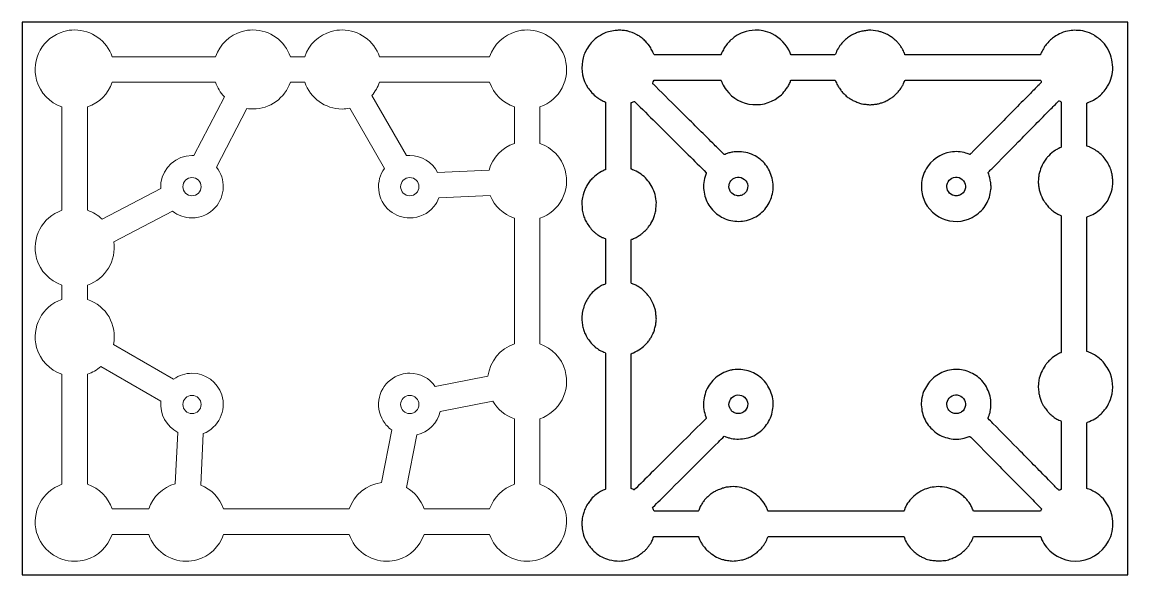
# Model space of a CAD drawing. Header units: inches. Extents: x 0 to 330, y -165 to 0.
import ezdxf

# ---------------------------------------------------------------- set-up
doc = ezdxf.new("R2010")
doc.units = ezdxf.units.IN
doc.header["$MEASUREMENT"] = 0
doc.layers.add('Layer 1', color=7, linetype='Continuous')

# ---------------------------------------------------------------- blocks, each defined once
blk = doc.blocks.new('block 2')
at = {"layer": 'Layer 1', "color": 7, "lineweight": 15, "true_color": 0xffffff}
blk.add_open_spline([(116.15, -116.86), (114.64, -116.86), (113.42, -115.64), (113.42, -114.13), (113.42, -112.63), (114.64, -111.41), (116.15, -111.41), (117.65, -111.41), (118.87, -112.63), (118.87, -114.13), (118.87, -115.64), (117.65, -116.86), (116.15, -116.86)], degree=3, knots=[0, 0, 0, 0, 1, 1, 1, 2, 2, 2, 3, 3, 3, 4, 4, 4, 4], dxfattribs=at)
blk = doc.blocks.new('block 3')
at = {"layer": 'Layer 1', "color": 7, "lineweight": 15, "true_color": 0xffffff}
blk.add_open_spline([(60.57, -145.33), (59.46, -142.06), (56.96, -139.44), (53.75, -138.17), (53.75, -138.17), (54.52, -122.83), (54.52, -122.83), (59.08, -121.06), (61.54, -116.01), (60.03, -111.29), (58.79, -107.41), (55.22, -104.81), (51.15, -104.81), (50.19, -104.81), (49.23, -104.96), (48.31, -105.25), (47.36, -105.55), (46.47, -106), (45.67, -106.59), (45.67, -106.59), (27.72, -96.23), (27.72, -96.23), (28.89, -90.39), (25.58, -84.67), (19.95, -82.76), (19.95, -82.76), (19.95, -78.5), (19.95, -78.5), (25.33, -76.67), (28.67, -71.17), (27.81, -65.55), (27.81, -65.55), (45.35, -56.43), (45.35, -56.43), (46.99, -57.74), (49.03, -58.46), (51.14, -58.46), (53.79, -58.46), (56.32, -57.33), (58.09, -55.36), (61.15, -51.95), (61.27, -46.87), (58.45, -43.33), (58.45, -43.33), (67.56, -25.8), (67.56, -25.8), (68.16, -25.89), (68.76, -25.93), (69.36, -25.93), (74.4, -25.93), (78.9, -22.67), (80.52, -17.93), (80.52, -17.93), (84.78, -17.93), (84.78, -17.93), (86.39, -22.67), (90.9, -25.94), (95.94, -25.94), (96.71, -25.94), (97.48, -25.86), (98.24, -25.71), (98.24, -25.71), (108.6, -43.66), (108.6, -43.66), (107.26, -45.5), (106.64, -47.75), (106.87, -50.04), (107.11, -52.52), (108.3, -54.76), (110.23, -56.34), (111.89, -57.71), (113.99, -58.46), (116.14, -58.46), (118.95, -58.46), (121.57, -57.22), (123.35, -55.05), (123.99, -54.28), (124.48, -53.43), (124.84, -52.5), (124.84, -52.5), (140.18, -51.74), (140.18, -51.74), (141.45, -54.95), (144.07, -57.44), (147.35, -58.55), (147.35, -58.55), (147.35, -96.06), (147.35, -96.06), (143.13, -97.5), (140.05, -101.25), (139.45, -105.67), (139.45, -105.67), (123.77, -108.76), (123.77, -108.76), (122.02, -106.27), (119.21, -104.81), (116.14, -104.81), (114.41, -104.81), (112.72, -105.29), (111.24, -106.2), (106.87, -108.91), (105.51, -114.67), (108.22, -119.04), (108.88, -120.1), (109.75, -121.03), (110.77, -121.75), (110.77, -121.75), (107.68, -137.44), (107.68, -137.44), (103.26, -138.03), (99.51, -141.11), (98.08, -145.33), (98.08, -145.33), (60.57, -145.33), (60.57, -145.33)], degree=3, knots=[0, 0, 0, 0, 1, 1, 1, 2, 2, 2, 3, 3, 3, 4, 4, 4, 5, 5, 5, 6, 6, 6, 7, 7, 7, 8, 8, 8, 9, 9, 9, 10, 10, 10, 11, 11, 11, 12, 12, 12, 13, 13, 13, 14, 14, 14, 15, 15, 15, 16, 16, 16, 17, 17, 17, 18, 18, 18, 19, 19, 19, 20, 20, 20, 21, 21, 21, 22, 22, 22, 23, 23, 23, 24, 24, 24, 25, 25, 25, 26, 26, 26, 27, 27, 27, 28, 28, 28, 29, 29, 29, 30, 30, 30, 31, 31, 31, 32, 32, 32, 33, 33, 33, 34, 34, 34, 35, 35, 35, 36, 36, 36, 37, 37, 37, 38, 38, 38, 38], dxfattribs=at)
blk = doc.blocks.new('block 4')
at = {"layer": 'Layer 1', "color": 7, "lineweight": 15, "true_color": 0xffffff}
blk.add_open_spline([(51.15, -51.86), (49.64, -51.86), (48.42, -50.64), (48.42, -49.13), (48.42, -47.63), (49.64, -46.41), (51.15, -46.41), (52.65, -46.41), (53.87, -47.63), (53.87, -49.13), (53.87, -50.64), (52.65, -51.86), (51.15, -51.86)], degree=3, knots=[0, 0, 0, 0, 1, 1, 1, 2, 2, 2, 3, 3, 3, 4, 4, 4, 4], dxfattribs=at)
blk = doc.blocks.new('block 5')
at = {"layer": 'Layer 1', "color": 7, "lineweight": 15, "true_color": 0xffffff}
blk.add_open_spline([(151.14, -160.94), (146.1, -160.94), (141.59, -157.67), (139.98, -152.93), (139.98, -152.93), (120.42, -152.93), (120.42, -152.93), (119.17, -156.62), (116.24, -159.42), (112.47, -160.49), (111.41, -160.78), (110.33, -160.94), (109.24, -160.94), (104.2, -160.94), (99.69, -157.67), (98.08, -152.93), (98.08, -152.93), (60.57, -152.93), (60.57, -152.93), (59.32, -156.62), (56.39, -159.42), (52.62, -160.49), (51.56, -160.78), (50.48, -160.94), (49.39, -160.94), (44.35, -160.94), (39.84, -157.67), (38.23, -152.93), (38.23, -152.93), (27.32, -152.93), (27.32, -152.93), (26.07, -156.62), (23.14, -159.42), (19.37, -160.49), (18.31, -160.78), (17.23, -160.94), (16.14, -160.94), (10.89, -160.94), (6.23, -157.41), (4.79, -152.35), (3.08, -146.29), (6.45, -139.96), (12.35, -137.96), (12.35, -137.96), (12.35, -105.1), (12.35, -105.1), (8.66, -103.86), (5.86, -100.92), (4.79, -97.15), (3.08, -91.09), (6.45, -84.76), (12.35, -82.76), (12.35, -82.76), (12.35, -78.5), (12.35, -78.5), (8.66, -77.26), (5.86, -74.32), (4.79, -70.55), (3.08, -64.49), (6.45, -58.16), (12.35, -56.16), (12.35, -56.16), (12.35, -25.3), (12.35, -25.3), (8.66, -24.06), (5.86, -21.12), (4.79, -17.35), (3.02, -11.09), (6.67, -4.55), (12.93, -2.78), (13.98, -2.48), (15.07, -2.33), (16.15, -2.33), (21.2, -2.33), (25.7, -5.59), (27.32, -10.33), (27.32, -10.33), (58.18, -10.33), (58.18, -10.33), (59.42, -6.65), (62.36, -3.85), (66.13, -2.78), (67.18, -2.48), (68.27, -2.33), (69.35, -2.33), (74.4, -2.33), (78.9, -5.59), (80.52, -10.33), (80.52, -10.33), (84.78, -10.33), (84.78, -10.33), (86.02, -6.65), (88.96, -3.85), (92.73, -2.78), (93.78, -2.48), (94.87, -2.33), (95.95, -2.33), (101, -2.33), (105.5, -5.59), (107.12, -10.33), (107.12, -10.33), (139.98, -10.33), (139.98, -10.33), (141.22, -6.65), (144.16, -3.85), (147.93, -2.78), (148.98, -2.48), (150.07, -2.33), (151.15, -2.33), (156.4, -2.33), (161.07, -5.86), (162.5, -10.91), (164.22, -16.98), (160.85, -23.3), (154.95, -25.3), (154.95, -25.3), (154.95, -36.21), (154.95, -36.21), (158.63, -37.46), (161.43, -40.39), (162.5, -44.16), (164.22, -50.23), (160.85, -56.55), (154.95, -58.55), (154.95, -58.55), (154.95, -96.06), (154.95, -96.06), (158.63, -97.31), (161.43, -100.24), (162.5, -104.01), (164.22, -110.08), (160.85, -116.4), (154.95, -118.4), (154.95, -118.4), (154.95, -137.96), (154.95, -137.96), (158.63, -139.21), (161.43, -142.14), (162.5, -145.91), (164.27, -152.17), (160.62, -158.71), (154.37, -160.49), (153.31, -160.78), (152.23, -160.94), (151.14, -160.94)], degree=3, knots=[0, 0, 0, 0, 1, 1, 1, 2, 2, 2, 3, 3, 3, 4, 4, 4, 5, 5, 5, 6, 6, 6, 7, 7, 7, 8, 8, 8, 9, 9, 9, 10, 10, 10, 11, 11, 11, 12, 12, 12, 13, 13, 13, 14, 14, 14, 15, 15, 15, 16, 16, 16, 17, 17, 17, 18, 18, 18, 19, 19, 19, 20, 20, 20, 21, 21, 21, 22, 22, 22, 23, 23, 23, 24, 24, 24, 25, 25, 25, 26, 26, 26, 27, 27, 27, 28, 28, 28, 29, 29, 29, 30, 30, 30, 31, 31, 31, 32, 32, 32, 33, 33, 33, 34, 34, 34, 35, 35, 35, 36, 36, 36, 37, 37, 37, 38, 38, 38, 39, 39, 39, 40, 40, 40, 41, 41, 41, 42, 42, 42, 43, 43, 43, 44, 44, 44, 45, 45, 45, 46, 46, 46, 47, 47, 47, 48, 48, 48, 48], dxfattribs=at)
blk = doc.blocks.new('block 6')
at = {"layer": 'Layer 1', "color": 7, "lineweight": 15, "true_color": 0xffffff}
blk.add_open_spline([(116.15, -51.86), (114.64, -51.86), (113.42, -50.64), (113.42, -49.13), (113.42, -47.63), (114.64, -46.41), (116.15, -46.41), (117.65, -46.41), (118.87, -47.63), (118.87, -49.13), (118.87, -50.64), (117.65, -51.86), (116.15, -51.86)], degree=3, knots=[0, 0, 0, 0, 1, 1, 1, 2, 2, 2, 3, 3, 3, 4, 4, 4, 4], dxfattribs=at)
blk = doc.blocks.new('block 7')
at = {"layer": 'Layer 1', "color": 7, "lineweight": 15, "true_color": 0xffffff}
blk.add_open_spline([(51.15, -116.86), (49.64, -116.86), (48.42, -115.64), (48.42, -114.13), (48.42, -112.63), (49.64, -111.41), (51.15, -111.41), (52.65, -111.41), (53.87, -112.63), (53.87, -114.13), (53.87, -115.64), (52.65, -116.86), (51.15, -116.86)], degree=3, knots=[0, 0, 0, 0, 1, 1, 1, 2, 2, 2, 3, 3, 3, 4, 4, 4, 4], dxfattribs=at)
blk = doc.blocks.new('block 8')
at = {"layer": 'Layer 1', "color": 7, "lineweight": 15, "true_color": 0xffffff}
blk.add_open_spline([(120.42, -145.33), (119.5, -142.63), (117.61, -140.33), (115.14, -138.91), (115.14, -138.91), (118.23, -123.22), (118.23, -123.22), (121.71, -122.43), (124.44, -119.7), (125.24, -116.21), (125.24, -116.21), (140.92, -113.12), (140.92, -113.12), (142.35, -115.6), (144.64, -117.48), (147.35, -118.4), (147.35, -118.4), (147.35, -137.96), (147.35, -137.96), (143.86, -139.14), (141.16, -141.84), (139.98, -145.33), (139.98, -145.33), (120.42, -145.33), (120.42, -145.33)], degree=3, knots=[0, 0, 0, 0, 1, 1, 1, 2, 2, 2, 3, 3, 3, 4, 4, 4, 5, 5, 5, 6, 6, 6, 7, 7, 7, 8, 8, 8, 8], dxfattribs=at)
blk = doc.blocks.new('block 9')
at = {"layer": 'Layer 1', "color": 7, "lineweight": 15, "true_color": 0xffffff}
blk.add_open_spline([(27.32, -145.33), (26.14, -141.84), (23.44, -139.14), (19.95, -137.96), (19.95, -137.96), (19.95, -105.1), (19.95, -105.1), (21.41, -104.61), (22.76, -103.82), (23.92, -102.81), (23.92, -102.81), (41.87, -113.17), (41.87, -113.17), (41.47, -117.01), (43.48, -120.7), (46.93, -122.45), (46.93, -122.45), (46.16, -137.79), (46.16, -137.79), (42.44, -138.85), (39.47, -141.67), (38.23, -145.33), (38.23, -145.33), (27.32, -145.33), (27.32, -145.33)], degree=3, knots=[0, 0, 0, 0, 1, 1, 1, 2, 2, 2, 3, 3, 3, 4, 4, 4, 5, 5, 5, 6, 6, 6, 7, 7, 7, 8, 8, 8, 8], dxfattribs=at)
blk = doc.blocks.new('block 10')
at = {"layer": 'Layer 1', "color": 7, "lineweight": 15, "true_color": 0xffffff}
blk.add_open_spline([(24.31, -58.81), (23.06, -57.62), (21.58, -56.72), (19.95, -56.16), (19.95, -56.16), (19.95, -25.3), (19.95, -25.3), (23.44, -24.12), (26.14, -21.42), (27.32, -17.93), (27.32, -17.93), (58.18, -17.93), (58.18, -17.93), (58.73, -19.56), (59.63, -21.05), (60.82, -22.29), (60.82, -22.29), (51.7, -39.82), (51.7, -39.82), (51.51, -39.81), (51.33, -39.81), (51.14, -39.81), (46.43, -39.81), (42.45, -43.34), (41.89, -48.02), (41.82, -48.57), (41.81, -49.13), (41.84, -49.69), (41.84, -49.69), (24.31, -58.81), (24.31, -58.81)], degree=3, knots=[0, 0, 0, 0, 1, 1, 1, 2, 2, 2, 3, 3, 3, 4, 4, 4, 5, 5, 5, 6, 6, 6, 7, 7, 7, 8, 8, 8, 9, 9, 9, 10, 10, 10, 10], dxfattribs=at)
blk = doc.blocks.new('block 11')
at = {"layer": 'Layer 1', "color": 7, "lineweight": 15, "true_color": 0xffffff}
blk.add_open_spline([(124.46, -44.91), (122.88, -41.79), (119.68, -39.81), (116.15, -39.81), (115.83, -39.81), (115.5, -39.82), (115.18, -39.86), (115.18, -39.86), (104.82, -21.91), (104.82, -21.91), (105.84, -20.75), (106.62, -19.39), (107.12, -17.93), (107.12, -17.93), (139.98, -17.93), (139.98, -17.93), (141.16, -21.42), (143.86, -24.12), (147.35, -25.3), (147.35, -25.3), (147.35, -36.21), (147.35, -36.21), (143.68, -37.46), (140.86, -40.42), (139.8, -44.15), (139.8, -44.15), (124.46, -44.91), (124.46, -44.91)], degree=3, knots=[0, 0, 0, 0, 1, 1, 1, 2, 2, 2, 3, 3, 3, 4, 4, 4, 5, 5, 5, 6, 6, 6, 7, 7, 7, 8, 8, 8, 9, 9, 9, 9], dxfattribs=at)
blk = doc.blocks.new('block 12')
at = {"layer": 'Layer 1', "color": 7, "lineweight": 25, "true_color": 0xffffff}
blk.add_open_spline([(278.63, -51.8), (279.05, -51.86), (279.35, -51.86), (279.76, -51.8), (280.16, -51.74), (280.47, -51.56), (280.81, -51.35), (281.49, -50.93), (281.79, -50.22), (281.97, -49.48), (282.14, -48.75), (281.82, -47.94), (281.4, -47.36), (280.96, -46.75), (280.26, -46.39), (279.53, -46.32), (277.99, -46.18), (276.75, -47.14), (276.46, -48.65), (276.34, -49.29), (276.5, -50.07), (276.88, -50.61), (277.33, -51.25), (277.89, -51.57), (278.63, -51.8)], degree=3, knots=[0, 0, 0, 0, 1, 1, 1, 2, 2, 2, 3, 3, 3, 4, 4, 4, 5, 5, 5, 6, 6, 6, 7, 7, 7, 8, 8, 8, 8], dxfattribs=at)
blk = doc.blocks.new('block 13')
at = {"layer": 'Layer 1', "color": 7, "lineweight": 25, "true_color": 0xffffff}
blk.add_open_spline([(278.63, -116.81), (279.03, -116.85), (279.37, -116.85), (279.76, -116.81), (280.12, -116.78), (280.5, -116.54), (280.81, -116.37), (281.49, -115.98), (281.81, -115.15), (281.98, -114.44), (282.14, -113.75), (281.82, -112.91), (281.41, -112.37), (280.96, -111.79), (280.25, -111.37), (279.52, -111.3), (278.81, -111.24), (278.14, -111.41), (277.55, -111.83), (276.92, -112.28), (276.6, -112.94), (276.45, -113.68), (276.33, -114.3), (276.5, -115.05), (276.86, -115.57), (277.06, -115.84), (277.28, -116.2), (277.58, -116.36), (277.93, -116.54), (278.26, -116.68), (278.63, -116.81)], degree=3, knots=[0, 0, 0, 0, 1, 1, 1, 2, 2, 2, 3, 3, 3, 4, 4, 4, 5, 5, 5, 6, 6, 6, 7, 7, 7, 8, 8, 8, 9, 9, 9, 10, 10, 10, 10], dxfattribs=at)
blk = doc.blocks.new('block 14')
at = {"layer": 'Layer 1', "color": 7, "lineweight": 25, "true_color": 0xffffff}
blk.add_open_spline([(213.61, -116.81), (214.02, -116.85), (214.37, -116.85), (214.78, -116.81), (215.13, -116.78), (215.53, -116.52), (215.83, -116.36), (216.46, -116.02), (216.83, -115.16), (216.96, -114.51), (217.23, -113.05), (216.1, -111.45), (214.6, -111.31), (213.86, -111.24), (213.19, -111.37), (212.58, -111.82), (211.95, -112.28), (211.65, -112.86), (211.47, -113.6), (211.31, -114.21), (211.47, -115.06), (211.86, -115.57), (212.05, -115.83), (212.3, -116.19), (212.59, -116.35), (212.93, -116.54), (213.24, -116.68), (213.61, -116.81)], degree=3, knots=[0, 0, 0, 0, 1, 1, 1, 2, 2, 2, 3, 3, 3, 4, 4, 4, 5, 5, 5, 6, 6, 6, 7, 7, 7, 8, 8, 8, 9, 9, 9, 9], dxfattribs=at)
blk = doc.blocks.new('block 15')
at = {"layer": 'Layer 1', "color": 8, "lineweight": 25, "true_color": 0x808080}
blk.add_open_spline([(178.84, -160.87), (177.76, -160.87), (176.71, -160.71), (175.66, -160.46), (174.91, -160.28), (174.21, -159.97), (173.5, -159.64), (172.8, -159.32), (172.12, -158.8), (171.54, -158.31), (170.97, -157.84), (170.43, -157.32), (170, -156.73), (169.69, -156.31), (169.36, -155.89), (169.08, -155.44), (168.67, -154.76), (168.21, -153.94), (168.02, -153.16), (167.86, -152.53), (167.68, -151.9), (167.62, -151.26), (167.58, -150.79), (167.53, -150.33), (167.49, -149.86), (167.46, -149.5), (167.53, -149.1), (167.56, -148.74), (167.6, -148.27), (167.66, -147.81), (167.78, -147.36), (167.91, -146.91), (168.03, -146.46), (168.16, -146.01), (168.24, -145.74), (168.35, -145.49), (168.48, -145.24), (168.71, -144.8), (168.89, -144.33), (169.17, -143.92), (169.42, -143.56), (169.68, -143.21), (169.93, -142.85), (170.33, -142.28), (170.88, -141.76), (171.41, -141.3), (171.83, -140.92), (172.34, -140.64), (172.78, -140.29), (173.2, -139.97), (173.71, -139.8), (174.19, -139.59), (174.27, -139.56), (174.58, -139.5), (174.58, -139.4), (174.58, -137.33), (174.58, -135.26), (174.58, -133.2), (174.58, -128.93), (174.58, -124.67), (174.58, -120.41), (174.58, -115.96), (174.58, -111.51), (174.58, -107.06), (174.58, -104.43), (174.58, -101.81), (174.58, -99.18), (174.58, -99.05), (174.58, -98.91), (174.58, -98.77), (174.58, -98.69), (173.6, -98.32), (173.5, -98.27), (172.99, -98.03), (172.55, -97.82), (172.12, -97.44), (171.91, -97.29), (171.68, -97.21), (171.49, -97.02), (171.28, -96.8), (171.11, -96.61), (170.88, -96.43), (170.43, -96.07), (170.12, -95.54), (169.76, -95.1), (169.38, -94.63), (169.04, -94.21), (168.8, -93.65), (168.61, -93.22), (168.33, -92.83), (168.2, -92.38), (168.14, -92.17), (168.08, -91.96), (168.02, -91.75), (167.88, -91.25), (167.69, -90.77), (167.65, -90.25), (167.6, -89.74), (167.55, -89.23), (167.51, -88.72), (167.39, -87.46), (167.74, -86.2), (168.08, -84.99), (168.4, -83.83), (169.03, -82.8), (169.72, -81.83), (170.45, -80.81), (171.38, -79.92), (172.43, -79.24), (172.72, -79.04), (172.98, -78.79), (173.32, -78.65), (173.48, -78.57), (173.65, -78.51), (173.82, -78.44), (173.92, -78.39), (174.58, -78.2), (174.58, -78.09), (174.58, -77.62), (174.58, -77.15), (174.58, -76.69), (174.58, -74.58), (174.58, -72.47), (174.58, -70.36), (174.58, -68.59), (174.58, -66.83), (174.58, -65.06), (174.58, -64.94), (174.58, -64.83), (174.58, -64.71), (174.58, -64.62), (173.69, -64.3), (173.6, -64.26), (173.12, -64.04), (172.65, -63.86), (172.25, -63.5), (172.01, -63.29), (171.71, -63.17), (171.49, -62.94), (171.3, -62.75), (171.12, -62.58), (170.9, -62.41), (170.46, -62.05), (170.15, -61.55), (169.8, -61.11), (169.44, -60.66), (169.08, -60.25), (168.84, -59.72), (168.65, -59.29), (168.39, -58.89), (168.24, -58.45), (168.16, -58.22), (168.1, -57.98), (168.03, -57.75), (167.88, -57.22), (167.69, -56.71), (167.64, -56.16), (167.52, -54.88), (167.4, -53.64), (167.68, -52.35), (167.91, -51.31), (168.22, -50.33), (168.68, -49.36), (168.89, -48.94), (169.16, -48.57), (169.42, -48.18), (169.68, -47.8), (169.93, -47.35), (170.26, -47.03), (170.61, -46.71), (170.96, -46.38), (171.3, -46.06), (171.92, -45.47), (172.62, -45.01), (173.37, -44.61), (173.71, -44.44), (174.05, -44.27), (174.39, -44.1), (174.46, -44.07), (174.58, -44.07), (174.58, -43.99), (174.58, -42.9), (174.58, -41.81), (174.58, -40.72), (174.58, -36.37), (174.58, -32.01), (174.58, -27.66), (174.58, -26.43), (174.58, -25.21), (174.58, -23.98), (174.58, -23.95), (174.58, -23.91), (174.58, -23.88), (174.58, -23.8), (173.98, -23.59), (173.89, -23.55), (173.41, -23.34), (172.94, -23.12), (172.51, -22.84), (172.32, -22.72), (172.14, -22.58), (171.98, -22.43), (171.84, -22.33), (171.68, -22.27), (171.55, -22.15), (171.05, -21.68), (170.58, -21.22), (170.16, -20.68), (169.91, -20.36), (169.68, -20.02), (169.41, -19.72), (169.13, -19.4), (168.97, -19.05), (168.76, -18.68), (167.43, -16.31), (167.18, -13.24), (167.91, -10.65), (168.05, -10.13), (168.16, -9.6), (168.41, -9.12), (168.74, -8.5), (169.04, -7.88), (169.45, -7.31), (170.14, -6.34), (170.89, -5.37), (171.88, -4.7), (172.65, -4.18), (173.42, -3.74), (174.24, -3.32), (174.78, -3.04), (175.32, -2.92), (175.9, -2.79), (176.59, -2.62), (177.28, -2.51), (177.99, -2.47), (178.49, -2.45), (178.99, -2.4), (179.48, -2.46), (179.98, -2.53), (180.52, -2.53), (181.01, -2.65), (182.02, -2.91), (182.98, -3.31), (183.91, -3.78), (184.37, -4), (184.78, -4.26), (185.17, -4.59), (185.55, -4.91), (185.98, -5.19), (186.34, -5.54), (186.51, -5.71), (186.65, -5.9), (186.8, -6.08), (186.98, -6.3), (187.19, -6.48), (187.37, -6.69), (187.72, -7.09), (187.98, -7.56), (188.23, -8.03), (188.45, -8.46), (188.67, -8.89), (188.9, -9.33), (188.97, -9.46), (188.98, -9.73), (189.15, -9.73), (189.55, -9.73), (189.94, -9.73), (190.34, -9.73), (192.16, -9.73), (193.97, -9.73), (195.79, -9.73), (199.85, -9.73), (203.91, -9.73), (207.97, -9.73), (208.31, -9.73), (208.65, -9.73), (208.99, -9.73), (209.05, -9.73), (209.05, -9.63), (209.07, -9.58), (209.15, -9.33), (209.28, -9.12), (209.4, -8.89), (209.63, -8.46), (209.85, -8.03), (210.08, -7.6), (210.29, -7.19), (210.61, -6.87), (210.89, -6.5), (211.23, -6.06), (211.58, -5.71), (212, -5.33), (212.41, -4.96), (212.82, -4.56), (213.3, -4.27), (214.05, -3.81), (214.83, -3.37), (215.67, -3.07), (216.85, -2.65), (218.02, -2.53), (219.26, -2.41), (220.03, -2.33), (220.86, -2.46), (221.63, -2.63), (222.56, -2.82), (223.46, -3.12), (224.32, -3.54), (226.69, -4.67), (228.65, -6.77), (229.66, -9.18), (229.71, -9.32), (229.78, -9.73), (229.95, -9.73), (230.14, -9.73), (230.32, -9.73), (230.51, -9.73), (231.3, -9.73), (232.09, -9.73), (232.89, -9.73), (235.13, -9.73), (237.38, -9.73), (239.62, -9.73), (240.49, -9.73), (241.35, -9.73), (242.21, -9.73), (242.45, -9.73), (242.69, -9.73), (242.93, -9.73), (243.12, -9.73), (243.11, -9.75), (243.19, -9.57), (243.43, -9.01), (243.62, -8.42), (243.97, -7.91), (244.13, -7.68), (244.24, -7.42), (244.4, -7.18), (244.56, -6.96), (244.76, -6.77), (244.91, -6.55), (245.18, -6.16), (245.55, -5.84), (245.88, -5.5), (246.24, -5.13), (246.62, -4.77), (247.06, -4.49), (247.47, -4.23), (247.9, -3.97), (248.33, -3.74), (248.7, -3.53), (249.12, -3.42), (249.49, -3.22), (249.78, -3.07), (250.07, -2.96), (250.4, -2.91), (250.86, -2.81), (251.31, -2.66), (251.79, -2.6), (252.21, -2.54), (252.64, -2.49), (253.07, -2.44), (253.94, -2.33), (254.92, -2.54), (255.78, -2.67), (256.12, -2.71), (256.41, -2.87), (256.74, -2.92), (257.1, -2.98), (257.4, -3.09), (257.71, -3.29), (257.94, -3.39), (258.19, -3.44), (258.41, -3.55), (258.83, -3.77), (259.23, -4.05), (259.64, -4.3), (259.92, -4.47), (260.23, -4.61), (260.45, -4.85), (260.79, -5.21), (261.2, -5.51), (261.56, -5.86), (261.82, -6.12), (262.05, -6.41), (262.26, -6.71), (262.46, -7), (262.71, -7.23), (262.87, -7.55), (263.01, -7.82), (263.21, -8.03), (263.33, -8.3), (263.41, -8.51), (263.5, -8.72), (263.59, -8.94), (263.62, -9.01), (263.86, -9.73), (263.93, -9.73), (264.1, -9.73), (264.27, -9.73), (264.43, -9.73), (265.45, -9.73), (266.46, -9.73), (267.47, -9.73), (271.32, -9.73), (275.17, -9.73), (279.02, -9.73), (283.62, -9.73), (288.22, -9.73), (292.81, -9.73), (296.13, -9.73), (299.44, -9.73), (302.75, -9.73), (303.3, -9.73), (303.84, -9.73), (304.38, -9.73), (304.38, -9.73), (304.64, -9.09), (304.69, -8.99), (304.93, -8.53), (305.18, -8.07), (305.42, -7.61), (305.66, -7.17), (305.98, -6.83), (306.3, -6.45), (306.65, -6.04), (306.96, -5.6), (307.39, -5.28), (307.78, -4.99), (308.15, -4.69), (308.52, -4.39), (309.13, -3.89), (309.86, -3.6), (310.57, -3.27), (311.36, -2.89), (312.2, -2.74), (313.04, -2.58), (313.69, -2.45), (314.31, -2.43), (314.97, -2.46), (315.41, -2.49), (315.85, -2.51), (316.29, -2.53), (317.19, -2.57), (318.13, -2.87), (318.96, -3.2), (319.53, -3.42), (320.15, -3.72), (320.63, -4.11), (321.06, -4.45), (321.56, -4.67), (321.98, -5.05), (322.32, -5.36), (322.63, -5.71), (322.99, -6), (323.34, -6.28), (323.61, -6.72), (323.89, -7.07), (324.49, -7.85), (324.96, -8.81), (325.28, -9.75), (325.62, -10.74), (325.79, -11.73), (325.9, -12.77), (326, -13.73), (325.89, -14.68), (325.73, -15.63), (325.57, -16.57), (325.26, -17.41), (324.88, -18.28), (324.73, -18.65), (324.45, -19.01), (324.24, -19.35), (323.53, -20.54), (322.62, -21.65), (321.48, -22.46), (320.92, -22.85), (320.34, -23.17), (319.76, -23.5), (319.45, -23.68), (319.12, -23.81), (318.79, -23.93), (318.69, -23.97), (318.21, -24.06), (318.21, -24.16), (318.21, -24.65), (318.21, -25.13), (318.21, -25.61), (318.21, -27.76), (318.21, -29.9), (318.21, -32.04), (318.21, -33.65), (318.21, -35.27), (318.21, -36.88), (318.21, -36.92), (318.21, -36.96), (318.21, -37), (318.21, -37.04), (319.04, -37.29), (319.14, -37.32), (319.67, -37.54), (320.15, -37.85), (320.64, -38.14), (321.69, -38.75), (322.59, -39.57), (323.35, -40.51), (323.74, -41), (324.11, -41.47), (324.42, -42.01), (324.67, -42.45), (324.95, -42.91), (325.14, -43.37), (325.24, -43.64), (325.3, -43.91), (325.42, -44.17), (325.56, -44.46), (325.57, -44.81), (325.67, -45.12), (325.8, -45.54), (325.8, -45.96), (325.85, -46.4), (325.88, -46.78), (325.96, -47.17), (325.97, -47.56), (325.97, -49.57), (325.34, -51.68), (324.32, -53.4), (323.81, -54.26), (323.09, -55.04), (322.36, -55.72), (321.78, -56.25), (321.2, -56.73), (320.53, -57.14), (319.88, -57.53), (319.22, -57.79), (318.52, -58.04), (318.42, -58.08), (318.21, -58.08), (318.21, -58.2), (318.21, -58.43), (318.21, -58.65), (318.21, -58.88), (318.21, -59.98), (318.21, -61.09), (318.21, -62.2), (318.21, -66.17), (318.21, -70.13), (318.21, -74.1), (318.21, -78.67), (318.21, -83.25), (318.21, -87.82), (318.21, -90.94), (318.21, -94.06), (318.21, -97.18), (318.21, -97.49), (318.21, -97.8), (318.21, -98.11), (318.21, -98.17), (318.21, -98.24), (318.21, -98.3), (318.21, -98.32), (318.2, -98.32), (318.22, -98.32), (318.73, -98.48), (319.23, -98.64), (319.7, -98.9), (320.73, -99.46), (321.66, -100.09), (322.54, -100.86), (322.94, -101.21), (323.24, -101.67), (323.57, -102.08), (324.06, -102.71), (324.45, -103.39), (324.83, -104.09), (326.09, -106.46), (326.22, -109.39), (325.48, -111.94), (325.21, -112.87), (324.85, -113.76), (324.38, -114.61), (324.14, -115.03), (323.82, -115.39), (323.52, -115.76), (323.18, -116.18), (322.85, -116.59), (322.44, -116.94), (321.85, -117.5), (321.26, -117.97), (320.57, -118.42), (319.92, -118.85), (319.16, -119.1), (318.43, -119.37), (318.25, -119.44), (318.21, -119.4), (318.21, -119.57), (318.21, -119.73), (318.21, -119.9), (318.21, -120.06), (318.21, -120.7), (318.21, -121.34), (318.21, -121.98), (318.21, -124.05), (318.21, -126.13), (318.21, -128.2), (318.21, -131.79), (318.21, -135.38), (318.21, -138.98), (318.21, -139.05), (318.21, -139.12), (318.21, -139.19), (318.21, -139.27), (319.27, -139.59), (319.38, -139.63), (319.62, -139.72), (319.83, -139.82), (320.04, -139.96), (320.34, -140.16), (320.66, -140.27), (320.96, -140.48), (321.75, -141.01), (322.48, -141.63), (323.13, -142.34), (324.42, -143.77), (325.3, -145.57), (325.72, -147.45), (325.94, -148.47), (326.01, -149.52), (325.92, -150.56), (325.84, -151.54), (325.68, -152.59), (325.33, -153.51), (323.84, -157.38), (320.34, -160.32), (316.18, -160.8), (312.41, -161.25), (308.55, -159.72), (306.17, -156.74), (305.59, -156.01), (305.18, -155.2), (304.72, -154.4), (304.66, -154.3), (304.45, -153.57), (304.37, -153.57), (304.06, -153.57), (303.75, -153.57), (303.44, -153.57), (301.73, -153.57), (300.01, -153.57), (298.3, -153.57), (294.14, -153.57), (289.98, -153.57), (285.82, -153.57), (285.38, -153.57), (284.95, -153.57), (284.51, -153.57), (284.35, -153.57), (284.38, -153.57), (284.31, -153.73), (284.06, -154.29), (283.88, -154.88), (283.53, -155.38), (283.36, -155.62), (283.26, -155.88), (283.09, -156.12), (282.9, -156.38), (282.68, -156.64), (282.48, -156.9), (282.25, -157.19), (281.95, -157.44), (281.67, -157.69), (281.29, -158.03), (280.91, -158.44), (280.48, -158.72), (280.05, -158.99), (279.66, -159.3), (279.21, -159.54), (278.82, -159.76), (278.4, -159.89), (277.99, -160.07), (277.51, -160.29), (277.01, -160.44), (276.5, -160.58), (275.97, -160.72), (275.37, -160.72), (274.83, -160.78), (274.28, -160.84), (273.8, -160.87), (273.24, -160.8), (272.79, -160.73), (272.34, -160.7), (271.89, -160.65), (271.62, -160.62), (271.36, -160.57), (271.1, -160.48), (270.84, -160.38), (270.56, -160.37), (270.3, -160.28), (270.03, -160.18), (269.79, -160.02), (269.51, -159.93), (269.13, -159.8), (268.81, -159.6), (268.48, -159.37), (268.09, -159.1), (267.67, -158.87), (267.29, -158.59), (266.88, -158.29), (266.51, -157.94), (266.13, -157.6), (265.18, -156.74), (264.42, -155.59), (263.92, -154.41), (263.89, -154.33), (263.63, -153.57), (263.56, -153.57), (263.51, -153.57), (263.47, -153.57), (263.42, -153.57), (263.13, -153.57), (262.85, -153.57), (262.56, -153.57), (261.36, -153.57), (260.16, -153.57), (258.95, -153.57), (254.9, -153.57), (250.85, -153.57), (246.8, -153.57), (242.24, -153.57), (237.69, -153.57), (233.14, -153.57), (230.11, -153.57), (227.08, -153.57), (224.06, -153.57), (223.78, -153.57), (223.5, -153.57), (223.22, -153.57), (223.17, -153.57), (223.13, -153.57), (223.08, -153.57), (222.99, -153.57), (222.63, -154.68), (222.61, -154.74), (222.49, -155.04), (222.32, -155.29), (222.13, -155.54), (221.95, -155.79), (221.84, -156.08), (221.62, -156.3), (221.35, -156.58), (221.18, -156.93), (220.9, -157.2), (220.52, -157.55), (220.16, -157.94), (219.77, -158.29), (219.38, -158.63), (218.94, -158.88), (218.51, -159.16), (218.06, -159.44), (217.61, -159.72), (217.11, -159.92), (216.89, -160.01), (216.69, -160.07), (216.48, -160.18), (216.1, -160.39), (215.59, -160.45), (215.17, -160.55), (214.45, -160.73), (213.7, -160.71), (212.97, -160.83), (212.45, -160.92), (211.89, -160.79), (211.37, -160.73), (210.82, -160.67), (210.27, -160.65), (209.75, -160.45), (209.54, -160.38), (209.33, -160.36), (209.12, -160.31), (208.78, -160.23), (208.49, -160.02), (208.16, -159.91), (207.45, -159.66), (206.86, -159.11), (206.2, -158.76), (205.87, -158.58), (205.63, -158.31), (205.35, -158.07), (204.98, -157.75), (204.6, -157.44), (204.28, -157.07), (204.12, -156.88), (204, -156.64), (203.83, -156.46), (203.55, -156.18), (203.4, -155.84), (203.17, -155.52), (202.85, -155.1), (202.69, -154.59), (202.48, -154.11), (202.43, -153.99), (202.35, -153.57), (202.2, -153.57), (202.02, -153.57), (201.84, -153.57), (201.66, -153.57), (200.88, -153.57), (200.09, -153.57), (199.31, -153.57), (197.06, -153.57), (194.81, -153.57), (192.56, -153.57), (191.68, -153.57), (190.81, -153.57), (189.94, -153.57), (189.8, -153.57), (189.03, -153.47), (188.97, -153.62), (188.78, -154.07), (188.58, -154.52), (188.39, -154.98), (188.33, -155.12), (188.27, -155.26), (188.2, -155.4), (188.04, -155.72), (187.75, -155.95), (187.59, -156.26), (187.45, -156.55), (187.22, -156.7), (187.04, -156.94), (186.86, -157.18), (186.69, -157.43), (186.48, -157.62), (186.07, -157.99), (185.6, -158.31), (185.17, -158.65), (184.91, -158.86), (184.67, -159.08), (184.37, -159.24), (183.84, -159.54), (183.27, -159.89), (182.69, -160.07), (181.45, -160.48), (180.16, -160.87), (178.84, -160.87)], degree=3, knots=[0, 0, 0, 0, 1, 1, 1, 2, 2, 2, 3, 3, 3, 4, 4, 4, 5, 5, 5, 6, 6, 6, 7, 7, 7, 8, 8, 8, 9, 9, 9, 10, 10, 10, 11, 11, 11, 12, 12, 12, 13, 13, 13, 14, 14, 14, 15, 15, 15, 16, 16, 16, 17, 17, 17, 18, 18, 18, 19, 19, 19, 20, 20, 20, 21, 21, 21, 22, 22, 22, 23, 23, 23, 24, 24, 24, 25, 25, 25, 26, 26, 26, 27, 27, 27, 28, 28, 28, 29, 29, 29, 30, 30, 30, 31, 31, 31, 32, 32, 32, 33, 33, 33, 34, 34, 34, 35, 35, 35, 36, 36, 36, 37, 37, 37, 38, 38, 38, 39, 39, 39, 40, 40, 40, 41, 41, 41, 42, 42, 42, 43, 43, 43, 44, 44, 44, 45, 45, 45, 46, 46, 46, 47, 47, 47, 48, 48, 48, 49, 49, 49, 50, 50, 50, 51, 51, 51, 52, 52, 52, 53, 53, 53, 54, 54, 54, 55, 55, 55, 56, 56, 56, 57, 57, 57, 58, 58, 58, 59, 59, 59, 60, 60, 60, 61, 61, 61, 62, 62, 62, 63, 63, 63, 64, 64, 64, 65, 65, 65, 66, 66, 66, 67, 67, 67, 68, 68, 68, 69, 69, 69, 70, 70, 70, 71, 71, 71, 72, 72, 72, 73, 73, 73, 74, 74, 74, 75, 75, 75, 76, 76, 76, 77, 77, 77, 78, 78, 78, 79, 79, 79, 80, 80, 80, 81, 81, 81, 82, 82, 82, 83, 83, 83, 84, 84, 84, 85, 85, 85, 86, 86, 86, 87, 87, 87, 88, 88, 88, 89, 89, 89, 90, 90, 90, 91, 91, 91, 92, 92, 92, 93, 93, 93, 94, 94, 94, 95, 95, 95, 96, 96, 96, 97, 97, 97, 98, 98, 98, 99, 99, 99, 100, 100, 100, 101, 101, 101, 102, 102, 102, 103, 103, 103, 104, 104, 104, 105, 105, 105, 106, 106, 106, 107, 107, 107, 108, 108, 108, 109, 109, 109, 110, 110, 110, 111, 111, 111, 112, 112, 112, 113, 113, 113, 114, 114, 114, 115, 115, 115, 116, 116, 116, 117, 117, 117, 118, 118, 118, 119, 119, 119, 120, 120, 120, 121, 121, 121, 122, 122, 122, 123, 123, 123, 124, 124, 124, 125, 125, 125, 126, 126, 126, 127, 127, 127, 128, 128, 128, 129, 129, 129, 130, 130, 130, 131, 131, 131, 132, 132, 132, 133, 133, 133, 134, 134, 134, 135, 135, 135, 136, 136, 136, 137, 137, 137, 138, 138, 138, 139, 139, 139, 140, 140, 140, 141, 141, 141, 142, 142, 142, 143, 143, 143, 144, 144, 144, 145, 145, 145, 146, 146, 146, 147, 147, 147, 148, 148, 148, 149, 149, 149, 150, 150, 150, 151, 151, 151, 152, 152, 152, 153, 153, 153, 154, 154, 154, 155, 155, 155, 156, 156, 156, 157, 157, 157, 158, 158, 158, 159, 159, 159, 160, 160, 160, 161, 161, 161, 162, 162, 162, 163, 163, 163, 164, 164, 164, 165, 165, 165, 166, 166, 166, 167, 167, 167, 168, 168, 168, 169, 169, 169, 170, 170, 170, 171, 171, 171, 172, 172, 172, 173, 173, 173, 174, 174, 174, 175, 175, 175, 176, 176, 176, 177, 177, 177, 178, 178, 178, 179, 179, 179, 180, 180, 180, 181, 181, 181, 182, 182, 182, 183, 183, 183, 184, 184, 184, 185, 185, 185, 186, 186, 186, 187, 187, 187, 188, 188, 188, 189, 189, 189, 190, 190, 190, 191, 191, 191, 192, 192, 192, 193, 193, 193, 194, 194, 194, 195, 195, 195, 196, 196, 196, 197, 197, 197, 198, 198, 198, 199, 199, 199, 200, 200, 200, 201, 201, 201, 202, 202, 202, 203, 203, 203, 204, 204, 204, 205, 205, 205, 206, 206, 206, 207, 207, 207, 208, 208, 208, 209, 209, 209, 210, 210, 210, 211, 211, 211, 212, 212, 212, 213, 213, 213, 214, 214, 214, 215, 215, 215, 216, 216, 216, 217, 217, 217, 218, 218, 218, 219, 219, 219, 220, 220, 220, 221, 221, 221, 222, 222, 222, 223, 223, 223, 224, 224, 224, 225, 225, 225, 226, 226, 226, 227, 227, 227, 228, 228, 228, 229, 229, 229, 230, 230, 230, 231, 231, 231, 232, 232, 232, 233, 233, 233, 234, 234, 234, 235, 235, 235, 236, 236, 236, 237, 237, 237, 238, 238, 238, 239, 239, 239, 240, 240, 240, 241, 241, 241, 242, 242, 242, 243, 243, 243, 244, 244, 244, 245, 245, 245, 246, 246, 246, 247, 247, 247, 248, 248, 248, 249, 249, 249, 250, 250, 250, 251, 251, 251, 252, 252, 252, 253, 253, 253, 254, 254, 254, 255, 255, 255, 256, 256, 256, 257, 257, 257, 258, 258, 258, 259, 259, 259, 260, 260, 260, 261, 261, 261, 262, 262, 262, 263, 263, 263, 264, 264, 264, 265, 265, 265, 266, 266, 266, 267, 267, 267, 268, 268, 268, 269, 269, 269, 270, 270, 270, 271, 271, 271, 272, 272, 272, 273, 273, 273, 274, 274, 274, 275, 275, 275, 276, 276, 276, 277, 277, 277, 278, 278, 278, 279, 279, 279, 280, 280, 280, 281, 281, 281, 281], dxfattribs=at)
blk = doc.blocks.new('block 16')
at = {"layer": 'Layer 1', "color": 8, "lineweight": 25, "true_color": 0x808080}
blk.add_open_spline([(304.38, -145.97), (304.4, -145.89), (304.66, -145.28), (304.64, -145.26), (304.59, -145.2), (304.53, -145.15), (304.48, -145.09), (304.21, -144.82), (303.94, -144.54), (303.66, -144.27), (302.59, -143.18), (301.52, -142.1), (300.45, -141.01), (297.3, -137.83), (294.16, -134.64), (291.01, -131.45), (288.62, -129.04), (286.24, -126.62), (283.86, -124.21), (283.68, -124.03), (283.49, -123.84), (283.31, -123.66), (283.24, -123.58), (282.88, -123.8), (282.77, -123.84), (282.39, -123.98), (282.02, -124.09), (281.63, -124.19), (280.24, -124.54), (278.62, -124.64), (277.22, -124.29), (275.69, -123.9), (274.07, -123.38), (272.86, -122.31), (272.29, -121.8), (271.75, -121.32), (271.24, -120.75), (270.72, -120.16), (270.25, -119.45), (269.92, -118.73), (269.6, -118.02), (269.31, -117.35), (269.12, -116.59), (268.92, -115.82), (268.87, -115.04), (268.81, -114.25), (268.75, -113.56), (268.83, -112.78), (269, -112.11), (269.2, -111.3), (269.37, -110.47), (269.75, -109.73), (270.45, -108.38), (271.28, -107.12), (272.48, -106.16), (273.72, -105.17), (275.04, -104.42), (276.59, -104.03), (277.39, -103.83), (278.2, -103.67), (279.04, -103.67), (279.81, -103.67), (280.57, -103.75), (281.33, -103.89), (282.13, -104.02), (282.85, -104.34), (283.58, -104.65), (284.28, -104.94), (284.95, -105.36), (285.54, -105.83), (286.16, -106.33), (286.7, -106.86), (287.23, -107.45), (287.76, -108.05), (288.13, -108.73), (288.5, -109.42), (289.25, -110.79), (289.6, -112.41), (289.6, -113.96), (289.6, -114.73), (289.54, -115.47), (289.38, -116.22), (289.31, -116.58), (289.21, -116.93), (289.1, -117.27), (289.08, -117.33), (288.7, -118.31), (288.71, -118.32), (289.19, -118.82), (289.68, -119.31), (290.17, -119.8), (292.92, -122.59), (295.66, -125.37), (298.41, -128.15), (301.39, -131.17), (304.37, -134.19), (307.35, -137.2), (308.12, -137.99), (308.9, -138.77), (309.67, -139.56), (309.74, -139.62), (309.81, -139.69), (309.87, -139.76), (309.96, -139.85), (310.26, -139.6), (310.37, -139.56), (310.55, -139.49), (310.57, -139.5), (310.57, -139.34), (310.57, -139.18), (310.57, -139.02), (310.57, -138.85), (310.57, -135), (310.57, -131.15), (310.57, -127.3), (310.57, -125.3), (310.57, -123.3), (310.57, -121.3), (310.57, -120.72), (310.57, -120.14), (310.57, -119.56), (310.57, -119.43), (310.57, -119.3), (310.57, -119.17), (310.57, -119.04), (310.3, -118.99), (310.2, -118.94), (309.79, -118.73), (309.37, -118.53), (308.95, -118.32), (308.61, -118.16), (308.37, -117.83), (308.05, -117.65), (307.69, -117.44), (307.36, -117.07), (307.03, -116.8), (306.77, -116.59), (306.57, -116.28), (306.37, -116.01), (306.07, -115.62), (305.77, -115.23), (305.47, -114.84), (305.27, -114.59), (305.15, -114.28), (305, -114), (304.61, -113.24), (304.22, -112.46), (304.09, -111.61), (304.04, -111.28), (303.92, -110.97), (303.88, -110.63), (303.82, -110.13), (303.77, -109.62), (303.71, -109.11), (303.68, -108.79), (303.73, -108.48), (303.76, -108.16), (303.8, -107.75), (303.81, -107.31), (303.88, -106.9), (304.18, -105.33), (304.85, -103.8), (305.76, -102.5), (305.96, -102.22), (306.14, -101.91), (306.38, -101.66), (306.73, -101.32), (307.08, -100.97), (307.43, -100.62), (307.96, -100.09), (308.62, -99.71), (309.23, -99.29), (309.56, -99.05), (309.98, -98.91), (310.35, -98.74), (310.43, -98.7), (310.57, -98.69), (310.57, -98.59), (310.57, -98.38), (310.57, -98.16), (310.57, -97.95), (310.57, -95.11), (310.57, -92.28), (310.57, -89.44), (310.57, -84.94), (310.57, -80.44), (310.57, -75.93), (310.57, -71.76), (310.57, -67.58), (310.57, -63.4), (310.57, -61.53), (310.57, -59.67), (310.57, -57.81), (310.57, -57.72), (309.64, -57.34), (309.54, -57.3), (309.17, -57.12), (308.85, -56.96), (308.54, -56.7), (308.19, -56.42), (307.83, -56.25), (307.53, -55.9), (307.31, -55.64), (306.98, -55.49), (306.77, -55.22), (306.47, -54.83), (306.17, -54.44), (305.87, -54.05), (305.68, -53.8), (305.45, -53.56), (305.31, -53.28), (304.91, -52.51), (304.5, -51.78), (304.27, -50.94), (304.16, -50.55), (304.05, -50.16), (303.94, -49.76), (303.84, -49.38), (303.84, -48.95), (303.8, -48.56), (303.76, -48.21), (303.67, -47.82), (303.7, -47.46), (303.75, -46.99), (303.79, -46.52), (303.84, -46.06), (303.91, -45.29), (304.18, -44.56), (304.39, -43.82), (304.49, -43.45), (304.71, -43.1), (304.87, -42.75), (305.01, -42.44), (305.14, -42.12), (305.33, -41.84), (305.61, -41.43), (305.89, -41.03), (306.17, -40.62), (306.35, -40.35), (306.6, -40.13), (306.83, -39.9), (307.41, -39.32), (308.02, -38.67), (308.76, -38.3), (309.08, -38.14), (309.34, -37.9), (309.68, -37.75), (309.78, -37.7), (310.57, -37.43), (310.57, -37.33), (310.57, -36.9), (310.57, -36.46), (310.57, -36.02), (310.57, -32.11), (310.57, -28.2), (310.57, -24.29), (310.57, -24.14), (310.57, -23.98), (310.57, -23.83), (310.57, -23.81), (309.88, -23.46), (309.85, -23.49), (309.72, -23.62), (309.59, -23.75), (309.46, -23.89), (308.59, -24.77), (307.72, -25.65), (306.84, -26.53), (303.8, -29.62), (300.76, -32.7), (297.71, -35.78), (295.08, -38.45), (292.45, -41.12), (289.82, -43.78), (289.53, -44.08), (289.23, -44.37), (288.94, -44.67), (288.88, -44.73), (288.82, -44.79), (288.75, -44.86), (288.68, -44.93), (288.88, -45.23), (288.92, -45.33), (289.17, -46.09), (289.37, -46.84), (289.5, -47.63), (289.56, -47.98), (289.6, -48.33), (289.6, -48.68), (289.6, -49.11), (289.65, -49.58), (289.58, -50), (289.45, -50.75), (289.37, -51.52), (289.13, -52.24), (288.88, -53), (288.53, -53.66), (288.16, -54.36), (287.44, -55.76), (286.18, -56.87), (284.92, -57.76), (282.45, -59.49), (278.98, -59.95), (276.12, -59.02), (273.2, -58.15), (270.59, -55.77), (269.54, -52.89), (269.01, -51.44), (268.72, -49.99), (268.84, -48.44), (268.9, -47.65), (268.97, -46.84), (269.23, -46.08), (269.47, -45.28), (269.84, -44.55), (270.24, -43.82), (271.69, -41.15), (274.57, -39.27), (277.54, -38.81), (279.04, -38.58), (280.67, -38.61), (282.12, -39.09), (282.35, -39.17), (282.57, -39.24), (282.8, -39.32), (282.92, -39.36), (283.22, -39.55), (283.32, -39.53), (283.34, -39.53), (283.39, -39.46), (283.41, -39.44), (283.64, -39.2), (283.88, -38.96), (284.11, -38.72), (286.62, -36.19), (289.13, -33.65), (291.64, -31.12), (294.75, -27.97), (297.86, -24.83), (300.97, -21.68), (301.96, -20.68), (302.95, -19.68), (303.93, -18.68), (304.15, -18.47), (304.36, -18.25), (304.57, -18.04), (304.68, -17.92), (304.43, -17.33), (304.34, -17.33), (302.26, -17.33), (300.18, -17.33), (298.1, -17.33), (293.83, -17.33), (289.55, -17.33), (285.28, -17.33), (280.84, -17.33), (276.4, -17.33), (271.96, -17.33), (269.39, -17.33), (266.83, -17.33), (264.26, -17.33), (264.16, -17.33), (263.95, -17.27), (263.9, -17.38), (263.72, -17.82), (263.53, -18.26), (263.35, -18.7), (263.22, -19.01), (262.97, -19.25), (262.83, -19.55), (262.64, -19.93), (262.35, -20.21), (262.11, -20.56), (261.9, -20.86), (261.65, -21.08), (261.39, -21.33), (261.03, -21.66), (260.68, -21.99), (260.32, -22.32), (260.09, -22.53), (259.79, -22.67), (259.52, -22.83), (259.11, -23.07), (258.71, -23.31), (258.3, -23.54), (257.98, -23.73), (257.61, -23.81), (257.29, -23.98), (257.09, -24.09), (256.89, -24.07), (256.68, -24.14), (256.47, -24.22), (256.26, -24.29), (256.05, -24.37), (255.7, -24.49), (255.27, -24.48), (254.91, -24.52), (254.48, -24.56), (254.05, -24.61), (253.62, -24.66), (253.27, -24.7), (252.88, -24.6), (252.54, -24.56), (252.09, -24.51), (251.65, -24.46), (251.2, -24.41), (250.83, -24.37), (250.5, -24.16), (250.13, -24.1), (249.9, -24.06), (249.74, -23.94), (249.53, -23.85), (249.33, -23.76), (249.12, -23.7), (248.92, -23.63), (248.57, -23.51), (248.24, -23.26), (247.93, -23.07), (247.59, -22.87), (247.23, -22.69), (246.9, -22.47), (246.56, -22.27), (246.27, -21.89), (245.98, -21.62), (245.7, -21.35), (245.33, -21.08), (245.1, -20.76), (244.98, -20.61), (244.87, -20.44), (244.76, -20.28), (244.63, -20.09), (244.45, -19.97), (244.34, -19.76), (244.18, -19.42), (243.91, -19.14), (243.77, -18.81), (243.57, -18.36), (243.38, -17.92), (243.18, -17.48), (243.11, -17.31), (243.13, -17.33), (242.96, -17.33), (242.74, -17.33), (242.51, -17.33), (242.29, -17.33), (241.44, -17.33), (240.6, -17.33), (239.75, -17.33), (237.5, -17.33), (235.25, -17.33), (233.01, -17.33), (232.2, -17.33), (231.38, -17.33), (230.57, -17.33), (230.38, -17.33), (230.18, -17.33), (229.98, -17.33), (229.8, -17.33), (229.8, -17.53), (229.74, -17.68), (229.57, -18.08), (229.44, -18.57), (229.2, -18.92), (228.98, -19.27), (228.72, -19.61), (228.49, -19.94), (228.05, -20.58), (227.61, -21.15), (227.03, -21.67), (224.67, -23.8), (221.66, -24.85), (218.48, -24.61), (215.44, -24.37), (212.43, -22.74), (210.64, -20.27), (210.17, -19.63), (209.77, -18.97), (209.42, -18.27), (209.37, -18.18), (209.04, -17.33), (209.01, -17.33), (208.94, -17.33), (208.86, -17.33), (208.78, -17.33), (207.43, -17.33), (206.08, -17.33), (204.73, -17.33), (200.4, -17.33), (196.06, -17.33), (191.73, -17.33), (191.07, -17.33), (190.41, -17.33), (189.74, -17.33), (189.65, -17.33), (189.06, -17.26), (189.02, -17.36), (189, -17.43), (188.62, -18.33), (188.64, -18.35), (188.68, -18.4), (188.72, -18.44), (188.77, -18.48), (189.02, -18.73), (189.28, -18.98), (189.53, -19.24), (192.11, -21.8), (194.69, -24.35), (197.26, -26.91), (200.38, -30), (203.5, -33.09), (206.61, -36.18), (207.56, -37.12), (208.51, -38.06), (209.46, -39), (209.64, -39.18), (209.82, -39.36), (210, -39.54), (210.06, -39.6), (210.49, -39.36), (210.56, -39.33), (210.89, -39.18), (211.29, -39.07), (211.64, -38.98), (212.03, -38.85), (212.51, -38.83), (212.92, -38.76), (213.25, -38.71), (213.58, -38.69), (213.91, -38.69), (214.76, -38.69), (215.58, -38.71), (216.41, -38.91), (217.19, -39.11), (217.95, -39.32), (218.68, -39.68), (219.39, -40.01), (220.05, -40.45), (220.67, -40.92), (221.31, -41.36), (221.85, -41.98), (222.33, -42.58), (222.77, -43.14), (223.2, -43.76), (223.49, -44.41), (224.14, -45.84), (224.61, -47.33), (224.61, -48.93), (224.61, -50.5), (224.28, -52.01), (223.64, -53.43), (223.31, -54.16), (222.89, -54.8), (222.44, -55.45), (222, -56.08), (221.39, -56.59), (220.82, -57.1), (220.27, -57.59), (219.6, -58.04), (218.93, -58.35), (218.18, -58.69), (217.41, -59.06), (216.59, -59.19), (215.83, -59.32), (215.1, -59.48), (214.32, -59.48), (213.51, -59.48), (212.72, -59.35), (211.92, -59.22), (210.41, -58.97), (208.89, -58.14), (207.71, -57.18), (206.51, -56.21), (205.47, -54.99), (204.83, -53.58), (204.17, -52.12), (203.82, -50.63), (203.82, -49.03), (203.82, -48.23), (203.88, -47.46), (204.09, -46.68), (204.2, -46.28), (204.32, -45.89), (204.45, -45.49), (204.49, -45.38), (204.69, -45), (204.64, -44.94), (202.84, -43.16), (201.04, -41.37), (199.24, -39.59), (196.01, -36.39), (192.79, -33.19), (189.56, -29.99), (187.49, -27.93), (185.42, -25.88), (183.35, -23.82), (183.3, -23.78), (183.25, -23.73), (183.2, -23.68), (183.17, -23.64), (182.52, -23.93), (182.43, -23.97), (182.26, -24.03), (182.17, -24.02), (182.17, -24.18), (182.17, -24.34), (182.17, -24.49), (182.17, -24.65), (182.17, -26.22), (182.17, -27.8), (182.17, -29.37), (182.17, -33.6), (182.17, -37.84), (182.17, -42.07), (182.17, -42.58), (182.17, -43.09), (182.17, -43.6), (182.17, -43.69), (182.17, -43.77), (182.17, -43.85), (182.17, -43.91), (183.09, -44.22), (183.17, -44.26), (183.87, -44.61), (184.54, -44.95), (185.18, -45.42), (185.78, -45.86), (186.34, -46.36), (186.84, -46.92), (187.34, -47.48), (187.81, -48.09), (188.18, -48.74), (188.58, -49.42), (188.86, -50.16), (189.16, -50.88), (189.48, -51.64), (189.55, -52.52), (189.68, -53.32), (189.79, -54.08), (189.69, -54.84), (189.62, -55.6), (189.59, -55.93), (189.6, -56.3), (189.5, -56.63), (189.36, -57.1), (189.22, -57.57), (189.08, -58.05), (188.87, -58.79), (188.45, -59.46), (188.1, -60.15), (187.93, -60.48), (187.65, -60.78), (187.43, -61.08), (187.22, -61.36), (187.03, -61.69), (186.78, -61.92), (186.42, -62.25), (186.06, -62.57), (185.7, -62.89), (185.42, -63.14), (185.14, -63.33), (184.84, -63.55), (184.49, -63.81), (184.12, -64.02), (183.75, -64.26), (183.4, -64.49), (182.97, -64.6), (182.57, -64.74), (182.41, -64.8), (182.17, -64.79), (182.17, -64.98), (182.17, -65.18), (182.17, -65.39), (182.17, -65.59), (182.17, -67.53), (182.17, -69.48), (182.17, -71.42), (182.17, -73.37), (182.17, -75.32), (182.17, -77.26), (182.17, -77.46), (182.17, -77.66), (182.17, -77.87), (182.17, -78.06), (182.43, -78.06), (182.59, -78.12), (182.93, -78.25), (183.3, -78.36), (183.61, -78.55), (184.04, -78.81), (184.47, -79.07), (184.9, -79.32), (185.53, -79.71), (186.07, -80.27), (186.63, -80.76), (186.92, -81.02), (187.14, -81.4), (187.38, -81.71), (187.58, -81.96), (187.82, -82.21), (187.97, -82.5), (188.39, -83.28), (188.83, -84.01), (189.09, -84.86), (189.2, -85.24), (189.31, -85.63), (189.43, -86.01), (189.53, -86.36), (189.55, -86.71), (189.58, -87.07), (189.63, -87.5), (189.67, -87.93), (189.72, -88.36), (189.76, -88.73), (189.67, -89.14), (189.63, -89.5), (189.6, -89.87), (189.61, -90.28), (189.51, -90.63), (189.38, -91.07), (189.26, -91.52), (189.13, -91.96), (188.9, -92.74), (188.51, -93.43), (188.14, -94.15), (187.98, -94.46), (187.75, -94.72), (187.55, -95), (187.32, -95.31), (187.1, -95.7), (186.81, -95.97), (186.22, -96.5), (185.66, -97.1), (184.99, -97.52), (184.29, -97.96), (183.64, -98.39), (182.87, -98.69), (182.79, -98.72), (182.17, -98.9), (182.17, -98.97), (182.17, -99.03), (182.17, -99.08), (182.17, -99.14), (182.17, -99.44), (182.17, -99.74), (182.17, -100.04), (182.17, -103.13), (182.17, -106.21), (182.17, -109.3), (182.17, -113.86), (182.17, -118.43), (182.17, -123), (182.17, -126.99), (182.17, -130.99), (182.17, -134.99), (182.17, -136.13), (182.17, -137.28), (182.17, -138.42), (182.17, -138.67), (182.17, -138.92), (182.17, -139.16), (182.17, -139.22), (182.16, -139.24), (182.21, -139.26), (182.27, -139.28), (183.14, -139.64), (183.15, -139.63), (184.85, -137.94), (186.54, -136.26), (188.23, -134.57), (191.44, -131.38), (194.66, -128.18), (197.87, -124.98), (200.05, -122.82), (202.23, -120.65), (204.4, -118.48), (204.68, -118.2), (204.68, -118.27), (204.51, -117.85), (204.22, -117.14), (204.04, -116.38), (203.91, -115.62), (203.79, -114.87), (203.79, -114.08), (203.85, -113.32), (203.91, -112.53), (204.08, -111.8), (204.26, -111.04), (204.61, -109.53), (205.59, -108.13), (206.6, -106.99), (207.63, -105.83), (208.99, -104.97), (210.42, -104.38), (210.79, -104.21), (211.2, -104.14), (211.59, -104.01), (211.93, -103.9), (212.31, -103.81), (212.67, -103.78), (213.44, -103.69), (214.21, -103.65), (214.98, -103.71), (216.44, -103.83), (217.97, -104.21), (219.24, -104.97), (220.6, -105.79), (221.86, -106.78), (222.73, -108.12), (223.61, -109.45), (224.2, -110.84), (224.47, -112.42), (224.73, -113.99), (224.54, -115.47), (224.19, -117), (224, -117.79), (223.62, -118.53), (223.24, -119.23), (222.88, -119.89), (222.42, -120.42), (221.96, -121), (221.5, -121.57), (220.9, -122.08), (220.3, -122.5), (219.65, -122.95), (218.98, -123.41), (218.23, -123.68), (216.77, -124.28), (215.28, -124.46), (213.71, -124.46), (213, -124.46), (212.27, -124.3), (211.58, -124.12), (211.21, -124.02), (210.84, -123.93), (210.49, -123.78), (210.38, -123.74), (210.08, -123.54), (210, -123.62), (209.41, -124.2), (208.83, -124.78), (208.25, -125.36), (205.4, -128.19), (202.55, -131.02), (199.71, -133.86), (196.76, -136.8), (193.81, -139.73), (190.86, -142.67), (190.14, -143.38), (189.43, -144.08), (188.72, -144.79), (188.68, -144.83), (188.63, -144.88), (188.59, -144.92), (188.57, -144.94), (188.94, -145.7), (188.98, -145.81), (189.05, -146.01), (189.05, -145.97), (189.24, -145.97), (189.49, -145.97), (189.73, -145.97), (189.98, -145.97), (193.87, -145.97), (197.77, -145.97), (201.67, -145.97), (201.84, -145.97), (202.02, -145.97), (202.2, -145.97), (202.35, -145.97), (202.42, -145.58), (202.47, -145.46), (202.63, -145.09), (202.75, -144.64), (202.98, -144.3), (203.1, -144.13), (203.22, -143.96), (203.33, -143.79), (203.45, -143.62), (203.49, -143.42), (203.64, -143.27), (203.9, -143), (204.06, -142.62), (204.34, -142.36), (204.67, -142.06), (205, -141.76), (205.33, -141.46), (205.57, -141.24), (205.8, -140.98), (206.08, -140.81), (206.49, -140.56), (206.89, -140.32), (207.3, -140.07), (207.6, -139.89), (207.89, -139.69), (208.22, -139.58), (208.64, -139.44), (209.05, -139.3), (209.46, -139.16), (209.81, -139.04), (210.15, -138.9), (210.52, -138.86), (211.04, -138.81), (211.56, -138.75), (212.07, -138.69), (212.88, -138.61), (213.64, -138.74), (214.45, -138.82), (215.23, -138.91), (215.93, -139.18), (216.67, -139.43), (217.53, -139.72), (218.25, -140.2), (219.03, -140.67), (219.7, -141.08), (220.24, -141.7), (220.82, -142.23), (221.37, -142.75), (221.75, -143.45), (222.18, -144.06), (222.41, -144.39), (222.55, -144.72), (222.7, -145.08), (222.74, -145.17), (223.01, -145.97), (223.08, -145.97), (225.01, -145.97), (226.94, -145.97), (228.87, -145.97), (233.09, -145.97), (237.31, -145.97), (241.53, -145.97), (246, -145.97), (250.48, -145.97), (254.96, -145.97), (257.66, -145.97), (260.37, -145.97), (263.08, -145.97), (263.24, -145.97), (263.4, -145.97), (263.56, -145.97), (263.63, -145.97), (263.88, -145.22), (263.92, -145.15), (264.07, -144.79), (264.2, -144.44), (264.42, -144.11), (264.84, -143.51), (265.19, -142.78), (265.74, -142.28), (266.32, -141.76), (266.87, -141.13), (267.53, -140.72), (268.3, -140.25), (269.01, -139.74), (269.87, -139.45), (270.58, -139.22), (271.27, -138.92), (272.03, -138.84), (272.81, -138.76), (273.62, -138.59), (274.41, -138.68), (275.3, -138.77), (276.18, -138.82), (277.03, -139.11), (277.78, -139.36), (278.51, -139.57), (279.2, -139.99), (279.9, -140.42), (280.57, -140.81), (281.18, -141.37), (281.54, -141.69), (281.89, -142.02), (282.24, -142.34), (282.51, -142.58), (282.65, -142.94), (282.9, -143.2), (283.19, -143.49), (283.38, -143.93), (283.61, -144.28), (283.84, -144.61), (283.97, -145.03), (284.13, -145.39), (284.17, -145.48), (284.3, -145.97), (284.41, -145.97), (284.53, -145.97), (284.64, -145.97), (284.76, -145.97), (285.32, -145.97), (285.89, -145.97), (286.45, -145.97), (288.44, -145.97), (290.43, -145.97), (292.42, -145.97), (296.23, -145.97), (300.04, -145.97), (303.86, -145.97), (304.03, -145.97), (304.2, -145.97), (304.38, -145.97)], degree=3, knots=[0, 0, 0, 0, 1, 1, 1, 2, 2, 2, 3, 3, 3, 4, 4, 4, 5, 5, 5, 6, 6, 6, 7, 7, 7, 8, 8, 8, 9, 9, 9, 10, 10, 10, 11, 11, 11, 12, 12, 12, 13, 13, 13, 14, 14, 14, 15, 15, 15, 16, 16, 16, 17, 17, 17, 18, 18, 18, 19, 19, 19, 20, 20, 20, 21, 21, 21, 22, 22, 22, 23, 23, 23, 24, 24, 24, 25, 25, 25, 26, 26, 26, 27, 27, 27, 28, 28, 28, 29, 29, 29, 30, 30, 30, 31, 31, 31, 32, 32, 32, 33, 33, 33, 34, 34, 34, 35, 35, 35, 36, 36, 36, 37, 37, 37, 38, 38, 38, 39, 39, 39, 40, 40, 40, 41, 41, 41, 42, 42, 42, 43, 43, 43, 44, 44, 44, 45, 45, 45, 46, 46, 46, 47, 47, 47, 48, 48, 48, 49, 49, 49, 50, 50, 50, 51, 51, 51, 52, 52, 52, 53, 53, 53, 54, 54, 54, 55, 55, 55, 56, 56, 56, 57, 57, 57, 58, 58, 58, 59, 59, 59, 60, 60, 60, 61, 61, 61, 62, 62, 62, 63, 63, 63, 64, 64, 64, 65, 65, 65, 66, 66, 66, 67, 67, 67, 68, 68, 68, 69, 69, 69, 70, 70, 70, 71, 71, 71, 72, 72, 72, 73, 73, 73, 74, 74, 74, 75, 75, 75, 76, 76, 76, 77, 77, 77, 78, 78, 78, 79, 79, 79, 80, 80, 80, 81, 81, 81, 82, 82, 82, 83, 83, 83, 84, 84, 84, 85, 85, 85, 86, 86, 86, 87, 87, 87, 88, 88, 88, 89, 89, 89, 90, 90, 90, 91, 91, 91, 92, 92, 92, 93, 93, 93, 94, 94, 94, 95, 95, 95, 96, 96, 96, 97, 97, 97, 98, 98, 98, 99, 99, 99, 100, 100, 100, 101, 101, 101, 102, 102, 102, 103, 103, 103, 104, 104, 104, 105, 105, 105, 106, 106, 106, 107, 107, 107, 108, 108, 108, 109, 109, 109, 110, 110, 110, 111, 111, 111, 112, 112, 112, 113, 113, 113, 114, 114, 114, 115, 115, 115, 116, 116, 116, 117, 117, 117, 118, 118, 118, 119, 119, 119, 120, 120, 120, 121, 121, 121, 122, 122, 122, 123, 123, 123, 124, 124, 124, 125, 125, 125, 126, 126, 126, 127, 127, 127, 128, 128, 128, 129, 129, 129, 130, 130, 130, 131, 131, 131, 132, 132, 132, 133, 133, 133, 134, 134, 134, 135, 135, 135, 136, 136, 136, 137, 137, 137, 138, 138, 138, 139, 139, 139, 140, 140, 140, 141, 141, 141, 142, 142, 142, 143, 143, 143, 144, 144, 144, 145, 145, 145, 146, 146, 146, 147, 147, 147, 148, 148, 148, 149, 149, 149, 150, 150, 150, 151, 151, 151, 152, 152, 152, 153, 153, 153, 154, 154, 154, 155, 155, 155, 156, 156, 156, 157, 157, 157, 158, 158, 158, 159, 159, 159, 160, 160, 160, 161, 161, 161, 162, 162, 162, 163, 163, 163, 164, 164, 164, 165, 165, 165, 166, 166, 166, 167, 167, 167, 168, 168, 168, 169, 169, 169, 170, 170, 170, 171, 171, 171, 172, 172, 172, 173, 173, 173, 174, 174, 174, 175, 175, 175, 176, 176, 176, 177, 177, 177, 178, 178, 178, 179, 179, 179, 180, 180, 180, 181, 181, 181, 182, 182, 182, 183, 183, 183, 184, 184, 184, 185, 185, 185, 186, 186, 186, 187, 187, 187, 188, 188, 188, 189, 189, 189, 190, 190, 190, 191, 191, 191, 192, 192, 192, 193, 193, 193, 194, 194, 194, 195, 195, 195, 196, 196, 196, 197, 197, 197, 198, 198, 198, 199, 199, 199, 200, 200, 200, 201, 201, 201, 202, 202, 202, 203, 203, 203, 204, 204, 204, 205, 205, 205, 206, 206, 206, 207, 207, 207, 208, 208, 208, 209, 209, 209, 210, 210, 210, 211, 211, 211, 212, 212, 212, 213, 213, 213, 214, 214, 214, 215, 215, 215, 216, 216, 216, 217, 217, 217, 218, 218, 218, 219, 219, 219, 220, 220, 220, 221, 221, 221, 222, 222, 222, 223, 223, 223, 224, 224, 224, 225, 225, 225, 226, 226, 226, 227, 227, 227, 228, 228, 228, 229, 229, 229, 230, 230, 230, 231, 231, 231, 232, 232, 232, 233, 233, 233, 234, 234, 234, 235, 235, 235, 236, 236, 236, 237, 237, 237, 238, 238, 238, 239, 239, 239, 240, 240, 240, 241, 241, 241, 242, 242, 242, 243, 243, 243, 244, 244, 244, 245, 245, 245, 246, 246, 246, 247, 247, 247, 248, 248, 248, 249, 249, 249, 250, 250, 250, 251, 251, 251, 252, 252, 252, 253, 253, 253, 254, 254, 254, 255, 255, 255, 256, 256, 256, 257, 257, 257, 258, 258, 258, 259, 259, 259, 260, 260, 260, 261, 261, 261, 262, 262, 262, 263, 263, 263, 264, 264, 264, 265, 265, 265, 266, 266, 266, 267, 267, 267, 268, 268, 268, 269, 269, 269, 270, 270, 270, 271, 271, 271, 272, 272, 272, 273, 273, 273, 274, 274, 274, 275, 275, 275, 276, 276, 276, 277, 277, 277, 278, 278, 278, 279, 279, 279, 280, 280, 280, 281, 281, 281, 282, 282, 282, 283, 283, 283, 284, 284, 284, 285, 285, 285, 286, 286, 286, 287, 287, 287, 288, 288, 288, 289, 289, 289, 290, 290, 290, 291, 291, 291, 292, 292, 292, 293, 293, 293, 294, 294, 294, 295, 295, 295, 296, 296, 296, 297, 297, 297, 298, 298, 298, 299, 299, 299, 300, 300, 300, 301, 301, 301, 302, 302, 302, 303, 303, 303, 304, 304, 304, 305, 305, 305, 306, 306, 306, 307, 307, 307, 308, 308, 308, 309, 309, 309, 310, 310, 310, 311, 311, 311, 312, 312, 312, 313, 313, 313, 314, 314, 314, 315, 315, 315, 316, 316, 316, 317, 317, 317, 318, 318, 318, 319, 319, 319, 320, 320, 320, 321, 321, 321, 322, 322, 322, 323, 323, 323, 324, 324, 324, 325, 325, 325, 326, 326, 326, 327, 327, 327, 328, 328, 328, 329, 329, 329, 330, 330, 330, 331, 331, 331, 332, 332, 332, 333, 333, 333, 333], dxfattribs=at)
blk = doc.blocks.new('block 17')
at = {"layer": 'Layer 1', "color": 7, "lineweight": 25, "true_color": 0xffffff}
blk.add_open_spline([(213.61, -51.8), (214.04, -51.85), (214.35, -51.86), (214.78, -51.8), (215.17, -51.74), (215.5, -51.54), (215.83, -51.35), (216.51, -50.96), (216.83, -50.16), (216.97, -49.44), (217.26, -47.88), (215.97, -46.46), (214.48, -46.32), (213.84, -46.26), (213.07, -46.37), (212.57, -46.81), (212.26, -47.08), (212.04, -47.32), (211.8, -47.65), (211.6, -47.93), (211.53, -48.33), (211.45, -48.66), (211.3, -49.27), (211.51, -50.14), (211.89, -50.64), (212.35, -51.24), (212.89, -51.58), (213.61, -51.8)], degree=3, knots=[0, 0, 0, 0, 1, 1, 1, 2, 2, 2, 3, 3, 3, 4, 4, 4, 5, 5, 5, 6, 6, 6, 7, 7, 7, 8, 8, 8, 9, 9, 9, 9], dxfattribs=at)

msp = doc.modelspace()

# ---------------------------------------------------------------- linework, layer by layer
at = {"layer": 'Layer 1', "color": 7, "lineweight": 25, "true_color": 0xffffff}
msp.add_lwpolyline([(330.45, 0), (0.45, 0), (0.45, -165), (330.45, -165), (330.45, 0)], dxfattribs=at)

# ---------------------------------------------------------------- block references
at = {"layer": 'Layer 1'}
for name in ['block 5', 'block 15', 'block 3', 'block 10', 'block 11', 'block 16', 'block 12', 'block 4', 'block 6', 'block 17', 'block 9', 'block 7', 'block 2', 'block 14', 'block 13', 'block 8']:
    msp.add_blockref(name, (0, 0), dxfattribs=at)

doc.saveas('drawing.dxf')
